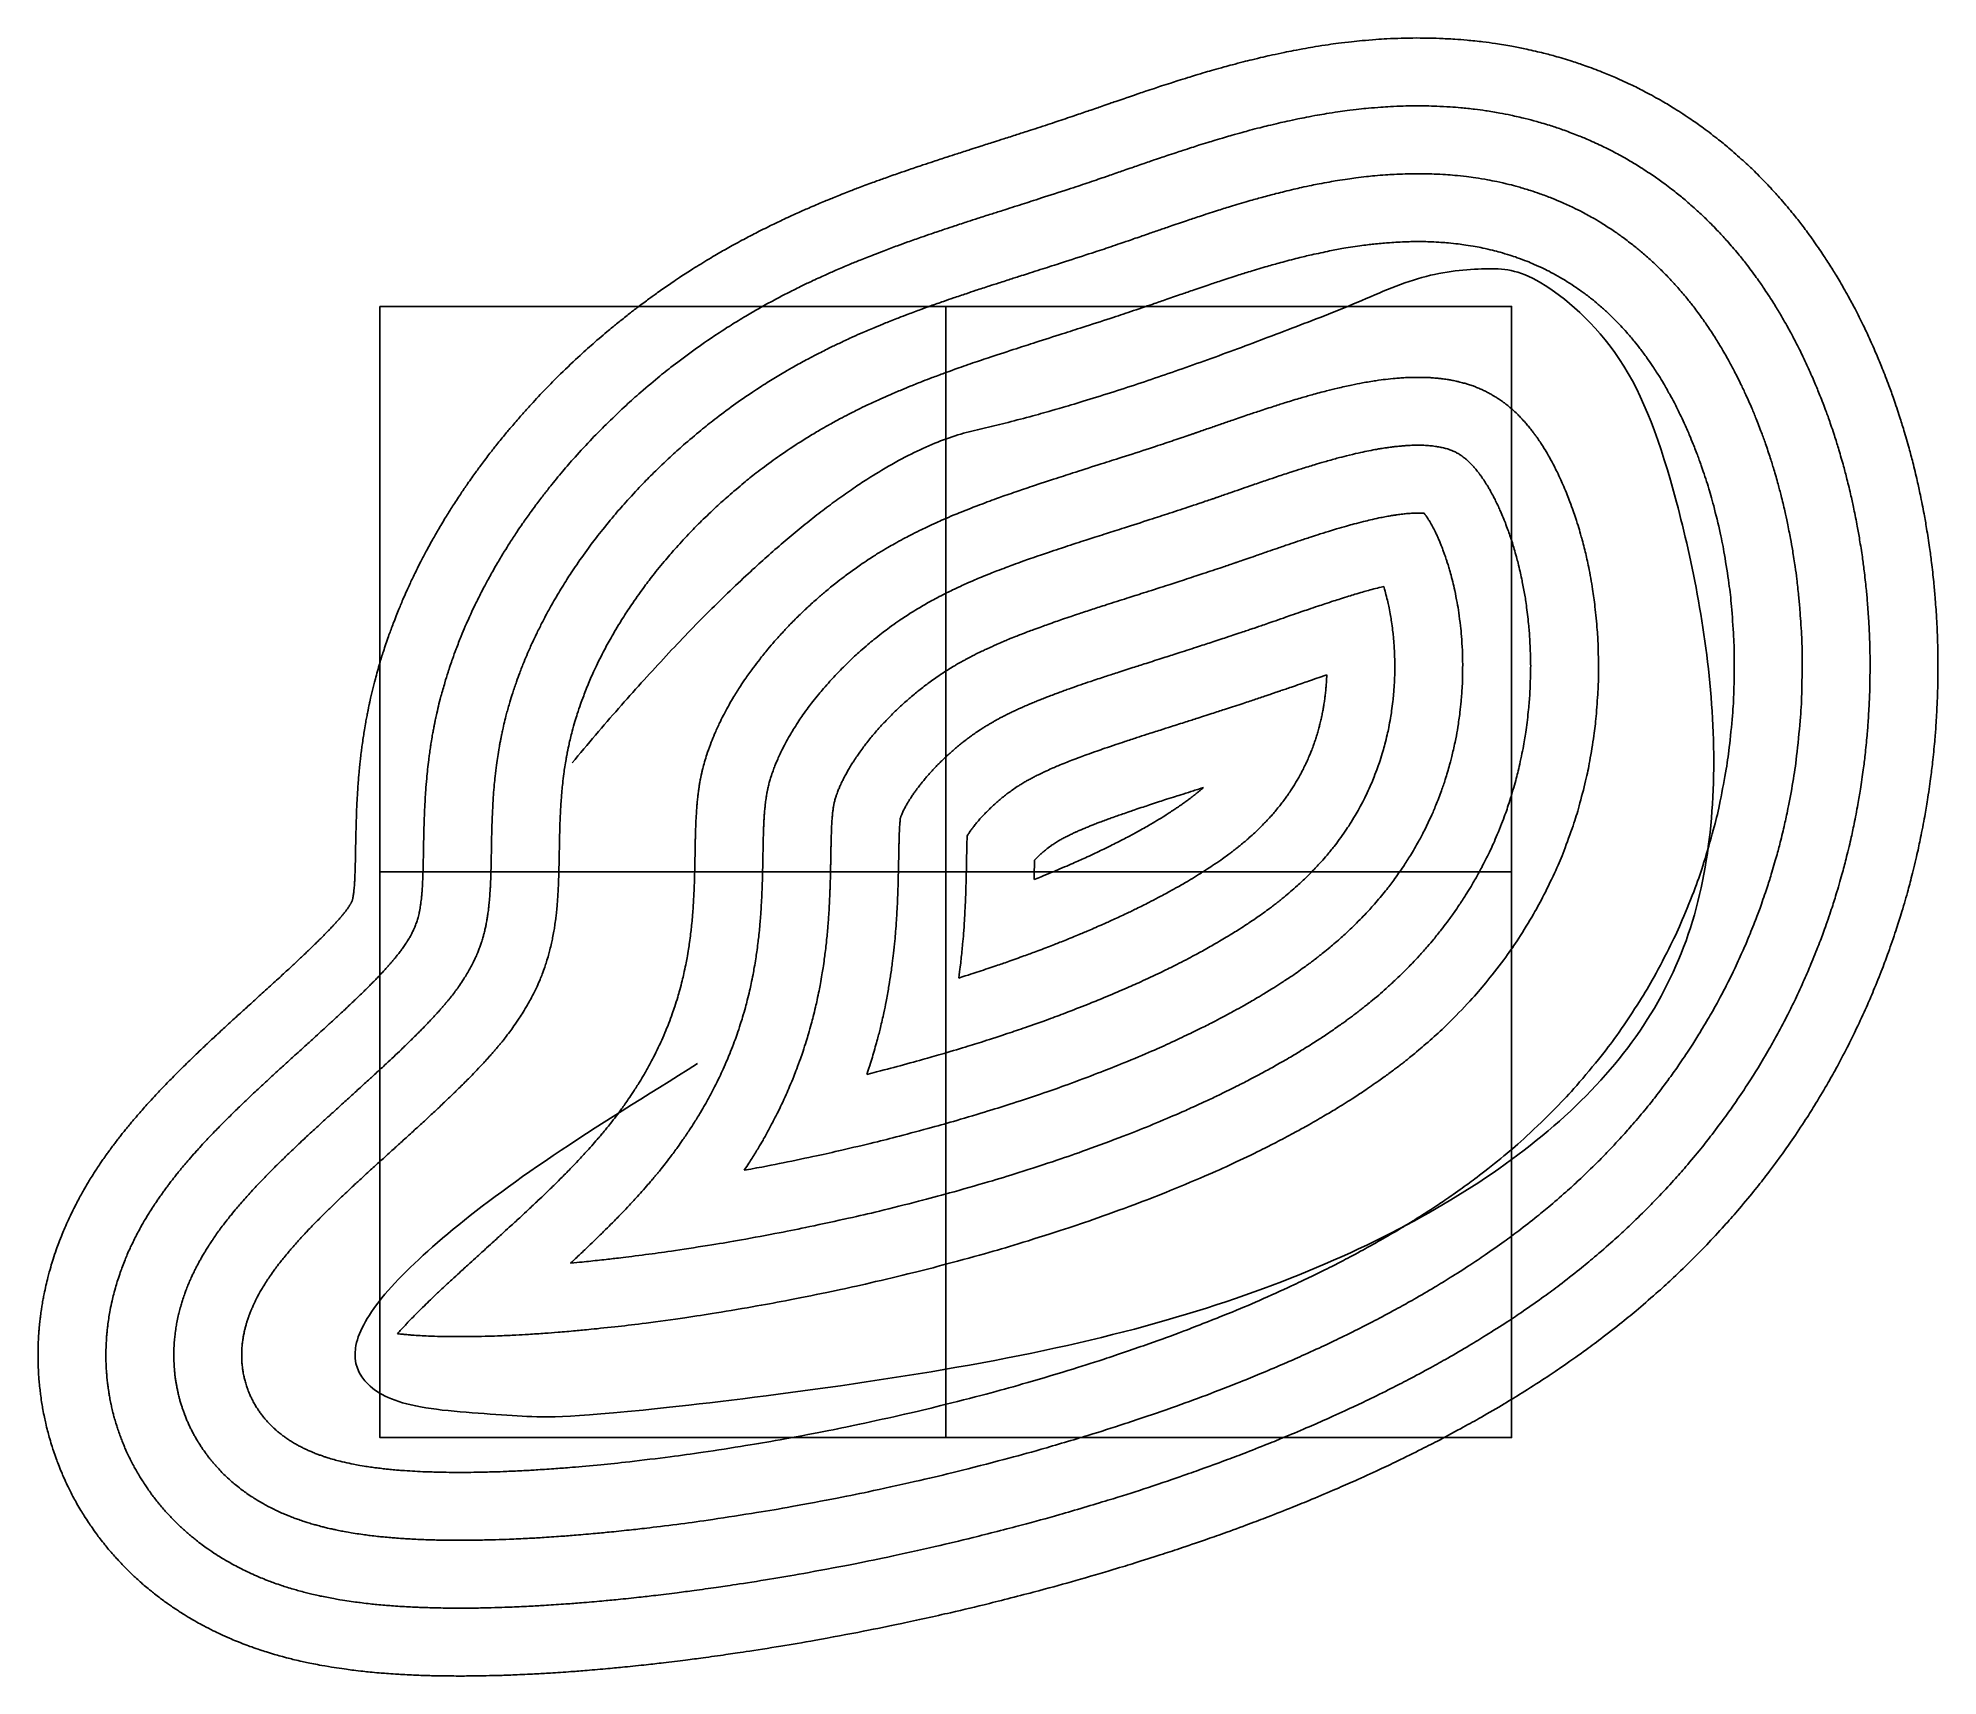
# Model space of a CAD drawing. Extents: x 508 to 927, y 44 to 406.
import ezdxf

# ---------------------------------------------------------------- set-up
doc = ezdxf.new("R2010")
doc.units = 0
doc.layers.add('Object', color=7, linetype='Continuous')
doc.layers.add('Object2', color=7, linetype='Continuous')

msp = doc.modelspace()

# ---------------------------------------------------------------- linework, layer by layer
at = {"layer": 'Object'}
for points, degree in [([(649.97, 353.77), (651.96, 355.07), (653.96, 356.33), (657.96, 358.72), (659.96, 359.87), (663.95, 362.05), (665.93, 363.09), (669.88, 365.07), (671.85, 366.01), (675.74, 367.8), (677.68, 368.66), (681.51, 370.29), (683.41, 371.07), (687.17, 372.56), (689.04, 373.28), (692.72, 374.65), (694.55, 375.31), (698.17, 376.59), (699.96, 377.2), (703.51, 378.4), (705.27, 378.99), (708.77, 380.14), (710.51, 380.7), (713.96, 381.81), (715.68, 382.36), (719.12, 383.46), (720.83, 384), (724.25, 385.1), (725.96, 385.65), (731.09, 387.32), (734.53, 388.46), (738.89, 389.95), (739.8, 390.26), (741.67, 390.9), (742.64, 391.24), (744.63, 391.93), (745.66, 392.29), (747.77, 393.01), (748.85, 393.39), (751.07, 394.14), (752.2, 394.53), (754.53, 395.3), (755.72, 395.7), (758.15, 396.48), (759.39, 396.88), (761.93, 397.67), (763.22, 398.07), (765.86, 398.85), (767.21, 399.25), (769.95, 400.02), (771.35, 400.4), (774.21, 401.14), (775.67, 401.51), (778.64, 402.22), (780.15, 402.56), (783.24, 403.22), (784.81, 403.54), (788.02, 404.13), (789.66, 404.41), (793, 404.93), (794.7, 405.16), (798.18, 405.58), (799.95, 405.76), (803.56, 406.06), (805.41, 406.18), (809.16, 406.33), (811.08, 406.37), (814.98, 406.36), (816.97, 406.3), (821.02, 406.09), (823.08, 405.93), (827.26, 405.48), (829.38, 405.2), (833.68, 404.49), (835.85, 404.06), (840.24, 403.06), (842.46, 402.48), (846.91, 401.15), (849.15, 400.39), (853.62, 398.72), (855.86, 397.79), (860.3, 395.75), (862.51, 394.64), (866.86, 392.24), (869.02, 390.95), (873.23, 388.19), (875.3, 386.73), (879.34, 383.65), (881.3, 382.03), (885.1, 378.66), (886.95, 376.9), (890.49, 373.26), (892.2, 371.38), (895.48, 367.52), (897.05, 365.54), (899.29, 362.5), (900.02, 361.48), (901.44, 359.44), (902.13, 358.41), (904.14, 355.3), (905.41, 353.21), (907.82, 348.99), (908.97, 346.85), (911.13, 342.53), (912.16, 340.35), (914.1, 335.95), (915.02, 333.72), (916.76, 329.22), (917.58, 326.94), (919.12, 322.34), (919.84, 320.02), (921.19, 315.32), (921.82, 312.94), (922.97, 308.15), (923.5, 305.72), (924.47, 300.83), (924.9, 298.36), (925.67, 293.36), (926.01, 290.85), (926.58, 285.76), (926.81, 283.19), (927.18, 278.02), (927.31, 275.41), (927.46, 270.15), (927.48, 267.5), (927.4, 262.16), (927.31, 259.47), (927, 254.05), (926.79, 251.33), (926.24, 245.85), (925.9, 243.09), (925.1, 237.56), (924.63, 234.78), (923.56, 229.19), (922.95, 226.39), (921.6, 220.78), (920.86, 217.96), (919.21, 212.33), (918.32, 209.51), (916.38, 203.87), (915.33, 201.05), (913.07, 195.43), (911.87, 192.62), (909.29, 187.03), (907.92, 184.24), (905.02, 178.7), (903.48, 175.94), (900.24, 170.47), (898.53, 167.76), (894.95, 162.38), (893.07, 159.72), (889.15, 154.46), (887.1, 151.86), (882.83, 146.74), (880.61, 144.22), (876, 139.25), (873.61, 136.81), (868.67, 132.03), (866.11, 129.68), (860.84, 125.1), (858.12, 122.86), (852.51, 118.48), (849.67, 116.38), (843.92, 112.33), (841, 110.38), (835.11, 106.61), (832.12, 104.79), (826.11, 101.28), (823.07, 99.58), (816.94, 96.29), (813.85, 94.71), (807.62, 91.63), (804.48, 90.14), (798.17, 87.26), (794.99, 85.87), (788.61, 83.16), (785.39, 81.85), (778.94, 79.32), (775.71, 78.09), (769.21, 75.71), (765.95, 74.56), (759.41, 72.34), (756.14, 71.26), (749.58, 69.18), (746.3, 68.17), (736.46, 65.26), (729.89, 63.45), (716.83, 60.1), (710.33, 58.55), (697.44, 55.71), (691.06, 54.41), (678.48, 52.05), (672.28, 50.99), (663.15, 49.57), (660.14, 49.13), (654.19, 48.3), (651.24, 47.92), (645.42, 47.21), (642.55, 46.88), (636.88, 46.29), (634.08, 46.02), (628.56, 45.54), (625.84, 45.33), (620.49, 44.97), (617.85, 44.82), (612.65, 44.57), (610.09, 44.48), (606.31, 44.4), (605.06, 44.37), (602.57, 44.35), (601.34, 44.34), (598.89, 44.35), (597.67, 44.36), (595.24, 44.4), (594.03, 44.43), (591.63, 44.51), (590.43, 44.56), (588.04, 44.68), (586.85, 44.76), (584.46, 44.92), (583.27, 45.02), (580.88, 45.24), (579.68, 45.36), (577.26, 45.64), (576.04, 45.8), (573.57, 46.15), (572.32, 46.35), (571.05, 46.57)], 3), ([(658.2, 341.23), (660.02, 342.42), (661.84, 343.56), (665.5, 345.75), (667.33, 346.8), (670.98, 348.8), (672.81, 349.75), (676.45, 351.58), (678.27, 352.45), (681.88, 354.12), (683.68, 354.91), (687.27, 356.44), (689.05, 357.17), (692.6, 358.58), (694.36, 359.25), (697.87, 360.56), (699.61, 361.19), (703.09, 362.42), (704.82, 363.01), (708.26, 364.18), (709.98, 364.75), (713.41, 365.87), (715.12, 366.43), (718.54, 367.53), (720.25, 368.07), (725.39, 369.72), (728.83, 370.81), (735.78, 373.07), (739.29, 374.23), (743.76, 375.76), (744.69, 376.08), (746.58, 376.73), (747.55, 377.07), (749.54, 377.76), (750.56, 378.11), (752.65, 378.83), (753.71, 379.2), (755.88, 379.94), (756.99, 380.31), (759.25, 381.06), (760.39, 381.44), (762.73, 382.2), (763.92, 382.58), (766.34, 383.34), (767.57, 383.71), (770.07, 384.46), (771.34, 384.83), (773.93, 385.55), (775.24, 385.91), (777.9, 386.6), (779.26, 386.94), (782.01, 387.6), (783.41, 387.92), (786.24, 388.52), (787.69, 388.81), (790.62, 389.36), (792.1, 389.61), (795.13, 390.08), (796.67, 390.29), (799.79, 390.67), (801.38, 390.83), (804.6, 391.09), (806.24, 391.2), (809.57, 391.34), (811.26, 391.37), (814.69, 391.36), (816.44, 391.31), (819.97, 391.12), (821.76, 390.98), (825.39, 390.6), (827.23, 390.35), (830.94, 389.74), (832.81, 389.37), (836.59, 388.51), (838.49, 388.01), (842.3, 386.87), (844.21, 386.23), (848.02, 384.8), (849.93, 384), (853.71, 382.27), (855.59, 381.32), (859.3, 379.28), (861.13, 378.18), (864.73, 375.83), (866.49, 374.59), (869.94, 371.96), (871.61, 370.57), (874.87, 367.68), (876.46, 366.17), (879.51, 363.04), (880.98, 361.42), (883.82, 358.07), (885.18, 356.35), (887.8, 352.82), (889.04, 351.03), (891.4, 347.39), (892.52, 345.54), (894.66, 341.79), (895.68, 339.89), (897.61, 336.03), (898.53, 334.07), (900.28, 330.11), (901.11, 328.1), (902.69, 324.03), (903.43, 321.97), (904.83, 317.79), (905.48, 315.67), (906.71, 311.39), (907.28, 309.22), (908.34, 304.84), (908.83, 302.62), (909.71, 298.13), (910.11, 295.87), (910.82, 291.28), (911.12, 288.97), (911.65, 284.3), (911.86, 281.94), (912.2, 277.18), (912.32, 274.77), (912.46, 269.93), (912.47, 267.49), (912.41, 262.57), (912.32, 260.1), (912.04, 255.11), (911.84, 252.61), (911.34, 247.56), (911.03, 245.03), (910.28, 239.94), (909.85, 237.38), (908.87, 232.25), (908.31, 229.67), (907.07, 224.51), (906.39, 221.93), (904.88, 216.75), (904.06, 214.17), (902.28, 208.99), (901.31, 206.4), (899.24, 201.24), (898.14, 198.67), (895.77, 193.53), (894.52, 190.98), (891.85, 185.89), (890.44, 183.36), (887.47, 178.35), (885.9, 175.86), (882.61, 170.92), (880.89, 168.48), (877.28, 163.65), (875.4, 161.26), (871.48, 156.55), (869.43, 154.23), (865.19, 149.66), (862.99, 147.41), (858.43, 143), (856.07, 140.83), (851.19, 136.59), (848.68, 134.52), (843.49, 130.46), (840.85, 128.51), (835.47, 124.73), (832.74, 122.9), (827.2, 119.36), (824.4, 117.65), (818.71, 114.33), (815.83, 112.72), (810.01, 109.6), (807.06, 108.09), (801.12, 105.15), (798.12, 103.73), (792.07, 100.97), (789.02, 99.63), (782.88, 97.03), (779.79, 95.77), (773.57, 93.32), (770.44, 92.14), (764.16, 89.84), (761.01, 88.73), (751.51, 85.49), (745.14, 83.47), (732.38, 79.7), (726, 77.94), (713.27, 74.67), (706.93, 73.16), (694.36, 70.39), (688.14, 69.12), (675.87, 66.82), (669.82, 65.78), (660.93, 64.41), (658, 63.98), (652.21, 63.17), (649.34, 62.8), (643.69, 62.11), (640.9, 61.79), (635.4, 61.21), (632.69, 60.95), (627.36, 60.49), (624.73, 60.29), (619.58, 59.94), (617.04, 59.8), (612.06, 59.56), (609.62, 59.48), (606.02, 59.39), (604.83, 59.37), (602.48, 59.35), (601.31, 59.34), (599, 59.35), (597.85, 59.36), (595.58, 59.4), (594.45, 59.43), (592.21, 59.5), (591.1, 59.55), (588.89, 59.66), (587.8, 59.73), (585.61, 59.88), (584.52, 59.97), (582.36, 60.16), (581.27, 60.28), (579.11, 60.53), (578.02, 60.67), (575.84, 60.98), (574.74, 61.15), (573.64, 61.34)], 3), ([(666.43, 328.69), (668.08, 329.77), (669.73, 330.8), (673.04, 332.78), (674.69, 333.73), (678.02, 335.55), (679.69, 336.42), (683.02, 338.09), (684.69, 338.89), (688.02, 340.43), (689.69, 341.17), (693.02, 342.59), (694.69, 343.27), (698.02, 344.59), (699.68, 345.23), (703.01, 346.47), (704.68, 347.07), (708.01, 348.25), (709.68, 348.82), (713.02, 349.95), (714.69, 350.51), (718.05, 351.61), (719.73, 352.15), (723.12, 353.24), (724.82, 353.79), (729.95, 355.43), (733.41, 356.53), (740.46, 358.82), (744.05, 360), (748.64, 361.57), (749.58, 361.9), (751.49, 362.56), (752.47, 362.9), (755.45, 363.93), (757.51, 364.64), (761.76, 366.09), (763.95, 366.83), (768.44, 368.28), (770.74, 369.01), (775.47, 370.41), (777.89, 371.1), (781.6, 372.07), (782.85, 372.38), (785.38, 372.98), (786.66, 373.28), (789.25, 373.83), (790.56, 374.09), (793.21, 374.58), (794.55, 374.81), (797.26, 375.23), (798.63, 375.42), (801.4, 375.75), (802.81, 375.9), (805.64, 376.13), (807.08, 376.22), (809.97, 376.34), (811.44, 376.37), (814.4, 376.36), (815.9, 376.32), (818.92, 376.16), (820.45, 376.04), (823.53, 375.71), (825.08, 375.5), (828.2, 374.99), (829.77, 374.68), (832.93, 373.96), (834.51, 373.54), (837.68, 372.59), (839.26, 372.06), (842.42, 370.88), (844, 370.22), (847.12, 368.79), (848.68, 368.01), (851.74, 366.32), (853.25, 365.41), (856.22, 363.47), (857.68, 362.44), (860.53, 360.26), (861.93, 359.11), (864.64, 356.7), (865.97, 355.44), (868.53, 352.82), (869.77, 351.45), (872.16, 348.63), (873.32, 347.17), (875.55, 344.16), (876.61, 342.62), (878.65, 339.47), (879.63, 337.87), (881.49, 334.6), (882.39, 332.93), (884.09, 329.53), (884.91, 327.8), (886.46, 324.27), (887.2, 322.48), (888.61, 318.84), (889.28, 316.99), (890.53, 313.24), (891.13, 311.33), (892.23, 307.46), (892.75, 305.5), (893.71, 301.53), (894.15, 299.51), (894.95, 295.44), (895.32, 293.37), (895.96, 289.2), (896.24, 287.09), (896.72, 282.83), (896.92, 280.68), (897.37, 274.16), (897.5, 269.73), (897.38, 260.75), (897.13, 256.19), (896.2, 246.98), (895.53, 242.32), (894.18, 235.3), (893.67, 232.95), (892.54, 228.25), (891.92, 225.89), (890.54, 221.18), (889.8, 218.82), (888.17, 214.11), (887.3, 211.75), (885.41, 207.05), (884.41, 204.71), (882.26, 200.04), (881.11, 197.71), (878.69, 193.09), (877.4, 190.79), (874.7, 186.22), (873.27, 183.95), (870.28, 179.46), (868.71, 177.23), (865.42, 172.83), (863.71, 170.65), (860.12, 166.36), (858.26, 164.24), (854.38, 160.06), (852.37, 158), (848.19, 153.96), (846.03, 151.98), (841.55, 148.08), (839.24, 146.18), (834.46, 142.45), (832.02, 140.64), (827.03, 137.13), (824.49, 135.42), (819.3, 132.11), (816.67, 130.5), (811.31, 127.38), (808.59, 125.86), (803.08, 122.9), (800.28, 121.46), (794.62, 118.67), (791.76, 117.31), (785.98, 114.67), (783.05, 113.39), (777.16, 110.89), (774.19, 109.68), (765.2, 106.15), (759.13, 103.93), (746.88, 99.76), (740.7, 97.8), (728.31, 94.13), (722.1, 92.43), (709.71, 89.25), (703.53, 87.78), (691.29, 85.07), (685.22, 83.83), (673.26, 81.59), (667.37, 80.58), (655.83, 78.79), (650.19, 78.01), (641.95, 77.01), (639.25, 76.7), (633.92, 76.14), (631.3, 75.89), (626.15, 75.44), (623.62, 75.25), (618.66, 74.91), (616.23, 74.77), (611.47, 74.55), (609.15, 74.47), (604.59, 74.36), (602.37, 74.34), (599.11, 74.35), (598.04, 74.36), (595.91, 74.4), (594.87, 74.42), (592.79, 74.49), (591.77, 74.53), (589.74, 74.64), (588.74, 74.7), (586.76, 74.84), (585.78, 74.91), (583.83, 75.09), (582.87, 75.19), (580.95, 75.41), (580, 75.53), (578.11, 75.81), (577.17, 75.95), (576.22, 76.12)], 3), ([(674.67, 316.15), (676.13, 317.11), (677.61, 318.03), (680.57, 319.81), (682.06, 320.66), (685.06, 322.3), (686.56, 323.09), (689.59, 324.61), (691.11, 325.34), (694.16, 326.74), (695.69, 327.42), (698.78, 328.73), (700.32, 329.37), (703.44, 330.6), (705.01, 331.2), (708.16, 332.38), (709.74, 332.95), (714.52, 334.64), (717.76, 335.73), (724.33, 337.88), (727.68, 338.95), (734.51, 341.14), (737.99, 342.25), (745.14, 344.57), (748.8, 345.78), (754.45, 347.71), (756.39, 348.38), (760.36, 349.76), (762.4, 350.46), (766.55, 351.88), (768.67, 352.59), (772.98, 353.99), (775.17, 354.67), (779.61, 356), (781.87, 356.63), (786.43, 357.83), (788.75, 358.38), (793.43, 359.38), (795.8, 359.83), (800.59, 360.57), (803.01, 360.86), (806.68, 361.16), (807.91, 361.24), (810.38, 361.34), (811.62, 361.37), (814.11, 361.36), (815.36, 361.33), (817.87, 361.19), (819.13, 361.09), (821.66, 360.82), (822.93, 360.65), (825.46, 360.24), (826.73, 359.99), (829.27, 359.41), (830.53, 359.07), (833.06, 358.32), (834.32, 357.9), (836.82, 356.96), (838.07, 356.44), (840.54, 355.31), (841.76, 354.69), (844.17, 353.36), (845.37, 352.64), (847.71, 351.11), (848.87, 350.3), (851.13, 348.57), (852.24, 347.65), (854.42, 345.73), (855.48, 344.71), (857.54, 342.6), (858.55, 341.49), (860.51, 339.18), (861.46, 337.98), (863.3, 335.49), (864.19, 334.21), (865.91, 331.56), (866.73, 330.2), (868.33, 327.4), (869.1, 325.96), (870.58, 323.02), (871.28, 321.52), (872.64, 318.44), (873.29, 316.86), (874.53, 313.65), (875.12, 312.02), (876.8, 307.02), (877.79, 303.56), (879.51, 296.43), (880.23, 292.76), (881.39, 285.24), (881.83, 281.38), (882.38, 273.52), (882.5, 269.51), (882.39, 261.38), (882.16, 257.25), (881.32, 248.91), (880.71, 244.7), (879.09, 236.24), (878.07, 231.99), (875.59, 223.47), (874.13, 219.22), (870.74, 210.75), (868.8, 206.53), (864.43, 198.2), (861.99, 194.08), (856.59, 185.97), (853.63, 181.99), (847.15, 174.22), (843.64, 170.43), (836.06, 163.09), (831.98, 159.54), (825.44, 154.43), (823.19, 152.77), (818.59, 149.53), (816.23, 147.95), (811.4, 144.86), (808.94, 143.36), (803.91, 140.43), (801.35, 139), (796.14, 136.2), (793.5, 134.84), (788.12, 132.19), (785.4, 130.9), (777.12, 127.12), (771.46, 124.73), (759.95, 120.2), (754.09, 118.06), (742.24, 114.03), (736.26, 112.13), (724.24, 108.57), (718.2, 106.91), (706.15, 103.82), (700.14, 102.39), (688.21, 99.75), (682.3, 98.55), (670.65, 96.36), (664.91, 95.38), (653.69, 93.64), (648.2, 92.88), (637.56, 91.58), (632.39, 91.04), (624.95, 90.4), (622.51, 90.21), (617.75, 89.89), (615.43, 89.75), (610.89, 89.54), (608.67, 89.46), (604.36, 89.36), (602.27, 89.34), (598.21, 89.35), (596.24, 89.39), (592.42, 89.51), (590.58, 89.61), (587.91, 89.79), (587.03, 89.86), (585.31, 90.02), (584.46, 90.11), (582.8, 90.3), (581.98, 90.4), (580.38, 90.63), (579.59, 90.76), (578.81, 90.9)], 3), ([(571.05, 46.57), (570.1, 46.74), (569.14, 46.92), (567.19, 47.31), (566.21, 47.52), (564.22, 47.98), (563.21, 48.23), (561.16, 48.78), (560.12, 49.07), (558, 49.71), (556.93, 50.06), (554.74, 50.82), (553.62, 51.23), (551.34, 52.12), (550.18, 52.61), (547.81, 53.67), (546.6, 54.25), (544.14, 55.51), (542.89, 56.2), (540.97, 57.32), (540.33, 57.71), (539.04, 58.52), (538.38, 58.95), (537.07, 59.83), (536.41, 60.29), (535.09, 61.25), (534.42, 61.75), (533.09, 62.79), (532.42, 63.33), (531.08, 64.45), (530.41, 65.04), (529.07, 66.25), (528.41, 66.88), (527.08, 68.18), (526.43, 68.86), (525.12, 70.25), (524.47, 70.97), (523.2, 72.46), (522.57, 73.22), (521.33, 74.8), (520.72, 75.61), (519.53, 77.27), (518.95, 78.13), (517.82, 79.87), (517.27, 80.76), (516.21, 82.58), (515.7, 83.51), (514.72, 85.4), (514.25, 86.36), (513.36, 88.3), (512.93, 89.28), (512.13, 91.26), (511.76, 92.26), (511.06, 94.27), (510.73, 95.29), (510.13, 97.32), (509.86, 98.33), (509.36, 100.36), (509.14, 101.38), (508.75, 103.4), (508.57, 104.41), (508.28, 106.4), (508.16, 107.4), (507.95, 109.36), (507.88, 110.33), (507.76, 112.26), (507.73, 113.21), (507.7, 115.08), (507.7, 116), (507.75, 117.82), (507.79, 118.71), (507.9, 120.46), (507.97, 121.32), (508.14, 123.01), (508.24, 123.84), (508.47, 125.46), (508.59, 126.26), (508.86, 127.82), (509.01, 128.58), (509.48, 130.81), (509.82, 132.24), (510.57, 134.96), (510.96, 136.26), (511.79, 138.74), (512.22, 139.92), (513.11, 142.18), (513.56, 143.26), (514.48, 145.33), (514.95, 146.32), (515.88, 148.21), (516.35, 149.12), (517.3, 150.86), (517.77, 151.69), (518.71, 153.31), (519.18, 154.08), (520.12, 155.58), (520.59, 156.3), (521.52, 157.7), (521.98, 158.37), (522.9, 159.68), (523.36, 160.32), (524.27, 161.56), (524.72, 162.16), (525.63, 163.33), (526.07, 163.9), (526.96, 165.02), (527.41, 165.56), (528.29, 166.63), (528.73, 167.15), (529.6, 168.17), (530.03, 168.68), (531.33, 170.15), (532.19, 171.11), (533.89, 172.95), (534.73, 173.85), (536.41, 175.59), (537.24, 176.44), (538.9, 178.11), (539.72, 178.93), (541.36, 180.53), (542.17, 181.32), (543.79, 182.87), (544.6, 183.63), (546.2, 185.13), (546.99, 185.87), (548.57, 187.33), (549.35, 188.05), (550.9, 189.47), (551.67, 190.18), (553.19, 191.56), (553.95, 192.25), (555.44, 193.6), (556.17, 194.27), (557.62, 195.59), (559.05, 196.89), (560.43, 198.15), (561.79, 199.39), (562.45, 200), (563.75, 201.2), (564.38, 201.79), (565.61, 202.94), (566.2, 203.5), (567.35, 204.6), (567.91, 205.14), (568.98, 206.17), (569.49, 206.68), (570.46, 207.65), (570.93, 208.12), (571.79, 209.01), (572.2, 209.43), (572.95, 210.23), (573.3, 210.6), (573.92, 211.29), (574.2, 211.61), (574.56, 212.03), (574.67, 212.16), (574.8, 212.31), (574.83, 212.34), (574.88, 212.4), (574.9, 212.43), (574.97, 212.51), (575.02, 212.57), (575.24, 212.85), (575.41, 213.05), (575.7, 213.44), (575.84, 213.62), (576.08, 213.95), (576.18, 214.1), (576.37, 214.38), (576.46, 214.5), (576.6, 214.73), (576.66, 214.83), (576.77, 215.01), (576.82, 215.09), (576.9, 215.23), (576.93, 215.3), (576.98, 215.4), (577.01, 215.45), (577.04, 215.52), (577.06, 215.56), (577.08, 215.61), (577.09, 215.63), (577.11, 215.68), (577.11, 215.69), (577.13, 215.73), (577.13, 215.75), (577.15, 215.78), (577.15, 215.8), (577.17, 215.87), (577.19, 215.94), (577.24, 216.12), (577.26, 216.25), (577.32, 216.58), (577.36, 216.8), (577.43, 217.34), (577.47, 217.66), (577.55, 218.45), (577.59, 218.91), (577.66, 219.97), (577.69, 220.57), (577.75, 221.94), (577.77, 222.7), (577.82, 224.38), (577.84, 225.31), (577.87, 227.32), (577.89, 228.42), (577.94, 230.78), (577.97, 232.05), (578.06, 234.76), (578.11, 236.21), (578.23, 238.51), (578.28, 239.3), (578.38, 240.93), (578.45, 241.76), (578.58, 243.48), (578.66, 244.36), (578.84, 246.16), (578.94, 247.08), (579.17, 248.96), (579.29, 249.92), (579.57, 251.89), (579.73, 252.89), (580.07, 254.93), (580.26, 255.97), (580.52, 257.3), (580.57, 257.56), (580.65, 257.96), (580.68, 258.09), (580.73, 258.36), (580.87, 259.03), (581.01, 259.69), (581.61, 262.33), (582.13, 264.4), (583.28, 268.48), (583.9, 270.48), (585.22, 274.4), (585.93, 276.33), (587.41, 280.11), (588.18, 281.97), (589.81, 285.62), (590.65, 287.41), (592.4, 290.93), (593.31, 292.65), (595.17, 296.05), (596.13, 297.71), (598.1, 300.99), (599.11, 302.6), (601.18, 305.76), (602.23, 307.31), (604.39, 310.37), (605.49, 311.87), (607.73, 314.82), (608.87, 316.27), (611.19, 319.13), (612.37, 320.53), (614.76, 323.29), (615.98, 324.65), (619.68, 328.65), (622.21, 331.23), (627.41, 336.21), (630.08, 338.61), (634.18, 342.08), (635.56, 343.22), (638.35, 345.44), (639.77, 346.54), (642.63, 348.68), (644.07, 349.73), (647, 351.78), (648.47, 352.78), (649.97, 353.77)], 3), ([(625.69, 246.16), (680.53, 312), (749.57, 327.49), (865.7, 375.25), (889.57, 138.37), (486.34, 78.99), (653.44, 179.68)], 2), ([(573.64, 61.34), (572.81, 61.49), (571.97, 61.65), (570.3, 61.98), (569.45, 62.17), (567.75, 62.56), (566.9, 62.77), (565.17, 63.23), (564.3, 63.48), (562.53, 64.01), (561.64, 64.3), (559.83, 64.93), (558.91, 65.27), (557.04, 66), (556.1, 66.4), (554.18, 67.26), (553.2, 67.72), (551.22, 68.74), (550.22, 69.29), (548.18, 70.48), (547.15, 71.12), (545.07, 72.53), (544.02, 73.28), (542.45, 74.51), (541.92, 74.94), (540.87, 75.82), (540.35, 76.28), (539.3, 77.22), (538.78, 77.72), (537.75, 78.73), (537.23, 79.26), (536.21, 80.35), (535.71, 80.91), (534.72, 82.07), (534.23, 82.66), (533.26, 83.89), (532.79, 84.52), (531.87, 85.81), (531.42, 86.47), (530.54, 87.83), (530.11, 88.52), (529.29, 89.93), (528.9, 90.65), (528.14, 92.11), (527.77, 92.85), (527.08, 94.35), (526.75, 95.11), (526.13, 96.65), (525.84, 97.42), (525.3, 98.98), (525.05, 99.76), (524.59, 101.33), (524.37, 102.12), (523.99, 103.69), (523.82, 104.48), (523.51, 106.04), (523.38, 106.82), (523.15, 108.37), (523.05, 109.14), (522.9, 110.67), (522.84, 111.42), (522.75, 112.92), (522.72, 113.66), (522.7, 115.11), (522.7, 115.83), (522.74, 117.25), (522.77, 117.94), (522.86, 119.31), (522.91, 119.99), (523.05, 121.31), (523.13, 121.96), (523.39, 123.87), (523.61, 125.09), (524.09, 127.44), (524.37, 128.56), (524.96, 130.72), (525.27, 131.75), (525.94, 133.73), (526.28, 134.68), (526.99, 136.5), (527.36, 137.37), (528.1, 139.04), (528.48, 139.84), (529.24, 141.38), (529.63, 142.13), (530.4, 143.56), (530.79, 144.25), (531.58, 145.59), (531.97, 146.24), (532.76, 147.49), (533.15, 148.1), (533.94, 149.28), (534.33, 149.85), (535.11, 150.97), (535.51, 151.51), (536.29, 152.58), (536.68, 153.1), (537.46, 154.12), (537.85, 154.61), (538.63, 155.59), (539.02, 156.07), (540.19, 157.48), (540.97, 158.39), (542.52, 160.16), (543.29, 161.02), (544.84, 162.7), (545.62, 163.52), (547.16, 165.14), (547.94, 165.93), (549.49, 167.48), (550.26, 168.25), (551.81, 169.77), (552.58, 170.51), (554.12, 171.99), (554.9, 172.72), (556.44, 174.17), (557.21, 174.89), (558.74, 176.31), (559.5, 177.01), (561.02, 178.4), (561.78, 179.1), (563.29, 180.47), (564.03, 181.15), (565.52, 182.49), (566.99, 183.83), (569.15, 185.79), (570.56, 187.08), (571.94, 188.35), (572.62, 188.97), (573.96, 190.21), (574.61, 190.82), (575.89, 192.02), (576.52, 192.61), (577.74, 193.78), (578.33, 194.35), (579.48, 195.46), (580.03, 196.01), (581.1, 197.07), (581.61, 197.59), (582.59, 198.6), (583.06, 199.08), (583.93, 200.01), (584.35, 200.46), (585.11, 201.31), (585.47, 201.71), (585.95, 202.27), (586.11, 202.45), (586.29, 202.67), (586.33, 202.71), (586.4, 202.8), (586.43, 202.84), (586.54, 202.96), (586.6, 203.05), (586.94, 203.46), (587.19, 203.77), (587.9, 204.69), (588.31, 205.26), (589.02, 206.3), (589.33, 206.79), (589.87, 207.68), (590.09, 208.09), (590.49, 208.86), (590.66, 209.22), (590.96, 209.91), (591.09, 210.23), (591.32, 210.88), (591.43, 211.19), (591.63, 211.85), (591.72, 212.18), (591.89, 212.9), (591.97, 213.27), (592.12, 214.09), (592.19, 214.53), (592.32, 215.5), (592.38, 216.02), (592.5, 217.16), (592.55, 217.78), (592.64, 219.12), (592.67, 219.85), (592.74, 221.41), (592.77, 222.25), (592.81, 224.05), (592.83, 225.01), (592.87, 227.05), (592.89, 228.14), (592.94, 230.44), (592.97, 231.65), (593.05, 234.21), (593.1, 235.56), (593.25, 238.38), (593.34, 239.86), (593.59, 242.95), (593.75, 244.56), (594.05, 247.07), (594.16, 247.92), (594.41, 249.66), (594.54, 250.54), (594.84, 252.33), (595.01, 253.24), (595.23, 254.39), (595.28, 254.62), (595.35, 254.97), (595.37, 255.08), (595.42, 255.32), (595.54, 255.9), (595.67, 256.47), (596.18, 258.78), (596.64, 260.59), (597.65, 264.16), (598.19, 265.92), (599.36, 269.38), (599.98, 271.08), (601.29, 274.43), (601.98, 276.08), (603.42, 279.32), (604.18, 280.92), (605.74, 284.06), (606.55, 285.6), (608.22, 288.65), (609.08, 290.14), (610.86, 293.09), (611.77, 294.54), (613.63, 297.4), (614.59, 298.81), (616.54, 301.58), (617.54, 302.94), (619.58, 305.62), (620.62, 306.94), (623.78, 310.84), (625.97, 313.36), (630.48, 318.24), (632.8, 320.6), (637.57, 325.16), (640.01, 327.36), (645.01, 331.6), (647.57, 333.64), (652.8, 337.56), (655.48, 339.44), (658.2, 341.23)], 3), ([(576.22, 76.12), (575.51, 76.24), (574.81, 76.38), (573.4, 76.66), (572.7, 76.81), (571.29, 77.14), (570.59, 77.31), (569.18, 77.69), (568.48, 77.89), (567.06, 78.32), (566.35, 78.55), (564.91, 79.04), (564.19, 79.31), (562.74, 79.88), (562.01, 80.18), (560.54, 80.84), (559.8, 81.2), (558.3, 81.97), (557.55, 82.38), (556.03, 83.27), (555.26, 83.75), (553.73, 84.78), (552.96, 85.33), (551.43, 86.53), (550.66, 87.17), (549.15, 88.54), (548.4, 89.28), (547.31, 90.45), (546.95, 90.85), (546.23, 91.68), (545.88, 92.1), (545.2, 92.98), (544.86, 93.43), (544.2, 94.35), (543.88, 94.82), (543.26, 95.78), (542.96, 96.27), (542.37, 97.27), (542.09, 97.78), (541.55, 98.82), (541.3, 99.34), (540.81, 100.41), (540.57, 100.94), (540.14, 102.03), (539.93, 102.58), (539.55, 103.68), (539.37, 104.24), (539.04, 105.35), (538.89, 105.91), (538.62, 107.02), (538.5, 107.58), (538.28, 108.69), (538.18, 109.24), (538.02, 110.34), (537.95, 110.89), (537.84, 111.98), (537.8, 112.52), (537.74, 113.58), (537.72, 114.11), (537.69, 115.67), (537.72, 116.69), (537.85, 118.66), (537.94, 119.61), (538.2, 121.46), (538.36, 122.35), (538.71, 124.06), (538.91, 124.89), (539.35, 126.48), (539.58, 127.25), (540.08, 128.73), (540.34, 129.44), (540.87, 130.81), (541.15, 131.47), (541.72, 132.75), (542.01, 133.36), (542.6, 134.56), (542.9, 135.14), (543.51, 136.26), (543.82, 136.81), (544.44, 137.87), (544.76, 138.39), (545.39, 139.4), (545.71, 139.89), (546.35, 140.86), (546.67, 141.33), (547.65, 142.72), (548.3, 143.61), (549.63, 145.33), (550.3, 146.17), (551.65, 147.81), (552.33, 148.6), (553.71, 150.17), (554.4, 150.94), (555.8, 152.45), (556.5, 153.2), (557.92, 154.68), (558.63, 155.41), (560.07, 156.86), (560.8, 157.58), (562.25, 159), (562.99, 159.71), (564.46, 161.12), (565.2, 161.82), (566.68, 163.21), (567.42, 163.9), (568.91, 165.28), (569.66, 165.97), (571.89, 168.02), (573.38, 169.37), (576.34, 172.06), (577.8, 173.39), (580.68, 176.01), (582.1, 177.31), (584.86, 179.86), (586.2, 181.11), (588.12, 182.95), (588.75, 183.56), (589.98, 184.75), (590.58, 185.34), (591.74, 186.5), (592.3, 187.07), (593.39, 188.18), (593.91, 188.73), (594.92, 189.8), (595.4, 190.32), (596.31, 191.32), (596.74, 191.81), (597.35, 192.51), (597.54, 192.74), (597.78, 193.02), (597.83, 193.08), (597.92, 193.19), (597.96, 193.25), (598.1, 193.41), (598.55, 193.96), (598.98, 194.49), (599.95, 195.75), (600.53, 196.55), (601.58, 198.09), (602.05, 198.83), (602.9, 200.26), (603.28, 200.95), (603.97, 202.27), (604.27, 202.92), (604.82, 204.17), (605.07, 204.79), (605.52, 206), (605.71, 206.61), (606.08, 207.82), (606.24, 208.43), (606.54, 209.67), (606.67, 210.3), (606.91, 211.6), (607.02, 212.27), (607.21, 213.66), (607.3, 214.38), (607.44, 215.88), (607.51, 216.65), (607.61, 218.28), (607.66, 219.12), (607.73, 220.89), (607.76, 221.8), (607.81, 223.72), (607.83, 224.71), (607.87, 226.78), (607.89, 227.86), (607.93, 230.09), (607.96, 231.25), (608.04, 233.66), (608.09, 234.91), (608.22, 237.49), (608.3, 238.82), (608.53, 241.57), (608.67, 242.99), (609.02, 245.91), (609.23, 247.41), (609.61, 249.72), (609.76, 250.5), (609.95, 251.48), (609.99, 251.68), (610.05, 251.98), (610.07, 252.07), (610.11, 252.27), (610.21, 252.77), (610.32, 253.26), (610.76, 255.23), (611.15, 256.78), (612.02, 259.85), (612.48, 261.36), (613.49, 264.35), (614.03, 265.83), (615.17, 268.75), (615.77, 270.18), (617.04, 273.02), (617.7, 274.42), (619.07, 277.19), (619.79, 278.55), (621.27, 281.25), (622.03, 282.58), (624.4, 286.51), (626.07, 289.06), (629.57, 294.03), (631.41, 296.44), (635.22, 301.13), (637.2, 303.41), (641.28, 307.83), (643.39, 309.97), (647.72, 314.11), (649.94, 316.11), (654.48, 319.96), (656.81, 321.82), (661.55, 325.37), (663.97, 327.07), (666.43, 328.69)], 3), ([(691.13, 291.07), (692.24, 291.8), (693.35, 292.5), (695.61, 293.85), (696.75, 294.5), (699.07, 295.77), (700.24, 296.39), (702.63, 297.59), (703.84, 298.17), (706.31, 299.31), (707.56, 299.87), (710.12, 300.96), (711.42, 301.5), (714.08, 302.55), (715.44, 303.07), (718.2, 304.11), (719.61, 304.62), (723.92, 306.14), (726.91, 307.15), (733.14, 309.2), (736.37, 310.24), (743.11, 312.39), (746.6, 313.5), (753.86, 315.85), (757.62, 317.09), (761.76, 318.5), (762.01, 318.59), (762.5, 318.75), (762.74, 318.84), (763.48, 319.09), (763.97, 319.26), (765.44, 319.77), (766.42, 320.11), (769.37, 321.13), (771.34, 321.81), (775.27, 323.16), (777.24, 323.82), (781.15, 325.1), (783.1, 325.72), (786.97, 326.89), (788.89, 327.44), (792.68, 328.46), (794.55, 328.92), (798.23, 329.74), (800.04, 330.1), (803.58, 330.69), (805.3, 330.92), (807.81, 331.16), (808.64, 331.23), (810.26, 331.32), (811.05, 331.35), (812.61, 331.37), (813.38, 331.36), (814.88, 331.32), (815.62, 331.27), (817.06, 331.15), (817.76, 331.07), (819.14, 330.88), (819.81, 330.77), (821.12, 330.5), (821.76, 330.35), (823.02, 330.02), (823.63, 329.83), (824.84, 329.42), (825.43, 329.2), (826.58, 328.71), (827.15, 328.44), (828.28, 327.87), (828.83, 327.57), (829.93, 326.9), (830.48, 326.55), (831.56, 325.78), (832.1, 325.36), (833.17, 324.48), (833.71, 324), (834.78, 322.98), (835.32, 322.43), (836.39, 321.25), (836.92, 320.62), (837.72, 319.61), (837.99, 319.26), (838.52, 318.55), (838.79, 318.17), (839.59, 317.02), (840.12, 316.2), (841.18, 314.47), (841.7, 313.55), (842.73, 311.64), (843.24, 310.63), (844.22, 308.54), (844.71, 307.46), (845.64, 305.21), (846.09, 304.05), (846.96, 301.65), (847.38, 300.42), (848.17, 297.89), (848.55, 296.6), (849.61, 292.62), (850.23, 289.84), (851.25, 284.11), (851.66, 281.15), (852.24, 275.08), (852.41, 271.97), (852.49, 265.65), (852.39, 262.43), (851.92, 255.93), (851.54, 252.65), (850.47, 246.06), (849.79, 242.74), (848.08, 236.12), (847.06, 232.81), (844.68, 226.22), (843.31, 222.94), (840.19, 216.44), (838.44, 213.22), (834.55, 206.87), (832.39, 203.74), (827.66, 197.58), (825.07, 194.56), (819.43, 188.65), (816.37, 185.76), (812.22, 182.25), (811.38, 181.55), (810.09, 180.51), (809.65, 180.17), (808.78, 179.48), (808.33, 179.14), (806.09, 177.44), (804.23, 176.09), (800.36, 173.43), (798.36, 172.11), (794.22, 169.52), (792.09, 168.25), (787.71, 165.74), (785.46, 164.5), (780.86, 162.08), (778.5, 160.89), (771.3, 157.38), (766.3, 155.14), (756.02, 150.85), (750.73, 148.8), (739.95, 144.9), (734.46, 143.05), (723.35, 139.56), (717.73, 137.92), (706.47, 134.84), (700.81, 133.4), (689.56, 130.74), (683.95, 129.52), (672.87, 127.28), (667.4, 126.26), (656.67, 124.44), (651.42, 123.63), (641.21, 122.23), (636.25, 121.63), (629.12, 120.89), (626.79, 120.67), (622.24, 120.28), (620.02, 120.11), (615.7, 119.82), (613.6, 119.7), (609.53, 119.51), (607.57, 119.44), (603.79, 119.36), (601.97, 119.34), (598.51, 119.35), (596.85, 119.38), (593.73, 119.49), (592.26, 119.56), (590.21, 119.7), (589.55, 119.76), (588.28, 119.87), (587.68, 119.94), (587.1, 120)], 3), ([(578.81, 90.9), (577.64, 91.1), (576.5, 91.33), (574.27, 91.85), (573.19, 92.13), (571.58, 92.62), (571.05, 92.79), (570, 93.15), (569.48, 93.35), (568.44, 93.75), (567.93, 93.97), (566.9, 94.43), (566.39, 94.67), (565.38, 95.19), (564.87, 95.47), (563.87, 96.06), (563.38, 96.37), (562.39, 97.03), (561.9, 97.39), (560.93, 98.14), (560.46, 98.54), (559.52, 99.39), (559.07, 99.83), (558.18, 100.78), (557.75, 101.28), (556.93, 102.33), (556.53, 102.88), (555.79, 104.02), (555.45, 104.61), (554.81, 105.83), (554.53, 106.46), (554.01, 107.74), (553.78, 108.38), (553.4, 109.69), (553.24, 110.35), (552.98, 111.66), (552.89, 112.32), (552.75, 113.61), (552.72, 114.25), (552.7, 115.5), (552.71, 116.12), (552.79, 117.32), (552.85, 117.9), (553.01, 119.05), (553.11, 119.61), (553.33, 120.69), (553.46, 121.22), (553.74, 122.25), (553.89, 122.75), (554.22, 123.72), (554.39, 124.19), (554.76, 125.12), (554.94, 125.57), (555.34, 126.46), (555.54, 126.89), (555.96, 127.74), (556.18, 128.15), (556.84, 129.38), (557.3, 130.16), (558.26, 131.7), (558.76, 132.44), (559.79, 133.91), (560.32, 134.63), (561.41, 136.04), (561.97, 136.74), (563.11, 138.13), (563.7, 138.81), (564.89, 140.18), (565.5, 140.85), (566.75, 142.21), (567.38, 142.88), (568.67, 144.22), (569.33, 144.89), (570.66, 146.23), (571.33, 146.9), (573.38, 148.91), (574.78, 150.24), (577.63, 152.92), (579.08, 154.26), (582, 156.94), (583.47, 158.27), (586.41, 160.95), (587.89, 162.28), (590.8, 164.94), (592.25, 166.26), (595.09, 168.89), (596.48, 170.19), (599.18, 172.77), (600.5, 174.05), (603.01, 176.55), (604.21, 177.78), (605.9, 179.58), (606.45, 180.17), (607.5, 181.34), (608.01, 181.91), (608.74, 182.76), (608.98, 183.04), (609.33, 183.45), (609.44, 183.59), (609.67, 183.86), (610.23, 184.54), (610.76, 185.21), (611.99, 186.81), (612.75, 187.85), (614.14, 189.88), (614.78, 190.88), (615.94, 192.84), (616.47, 193.8), (617.45, 195.68), (617.89, 196.61), (618.69, 198.44), (619.05, 199.34), (619.71, 201.13), (620, 202.02), (620.53, 203.79), (620.77, 204.68), (621.19, 206.44), (621.38, 207.33), (621.71, 209.11), (621.85, 210.01), (622.1, 211.82), (622.21, 212.74), (622.39, 214.59), (622.46, 215.53), (622.59, 217.43), (622.64, 218.4), (622.72, 220.36), (622.75, 221.36), (622.81, 223.38), (622.83, 224.41), (622.87, 226.51), (622.89, 227.58), (622.93, 229.75), (622.96, 230.86), (623.03, 233.11), (623.07, 234.26), (623.19, 236.59), (623.27, 237.78), (623.47, 240.19), (623.59, 241.42), (623.88, 243.92), (624.06, 245.18), (624.39, 247.11), (624.5, 247.76), (624.66, 248.58), (624.7, 248.74), (624.76, 249.07), (624.8, 249.23), (624.9, 249.72), (624.97, 250.05), (625.33, 251.67), (625.66, 252.97), (626.38, 255.53), (626.78, 256.81), (627.63, 259.33), (628.09, 260.58), (629.54, 264.3), (630.63, 266.74), (633.01, 271.52), (634.3, 273.86), (637.06, 278.45), (638.53, 280.7), (641.63, 285.09), (643.26, 287.24), (646.66, 291.42), (648.43, 293.46), (652.09, 297.42), (653.98, 299.34), (657.87, 303.06), (659.87, 304.86), (663.95, 308.33), (666.04, 309.99), (670.3, 313.18), (672.47, 314.7), (674.67, 316.15)], 3), ([(699.36, 278.53), (700.24, 279.11), (701.13, 279.66), (702.93, 280.75), (703.85, 281.28), (705.71, 282.31), (706.66, 282.82), (708.61, 283.81), (709.6, 284.3), (711.64, 285.25), (712.68, 285.73), (714.82, 286.66), (715.92, 287.13), (718.18, 288.05), (719.34, 288.5), (721.72, 289.41), (722.94, 289.87), (725.45, 290.78), (726.74, 291.23), (729.39, 292.15), (730.74, 292.61), (733.53, 293.54), (734.95, 294.01), (737.88, 294.96), (739.37, 295.44), (743.97, 296.92), (747.17, 297.94), (753.86, 300.08), (757.34, 301.21), (762.78, 303.01), (764.63, 303.63), (766.63, 304.32), (766.75, 304.36), (766.99, 304.44), (767.11, 304.48), (767.46, 304.6), (768.17, 304.84), (768.87, 305.08), (770.28, 305.57), (771.21, 305.89), (774, 306.86), (775.84, 307.5), (779.48, 308.74), (781.28, 309.35), (784.82, 310.53), (786.57, 311.09), (790, 312.14), (791.68, 312.64), (794.96, 313.55), (796.56, 313.97), (799.66, 314.71), (801.16, 315.03), (803.31, 315.43), (804.01, 315.56), (805.38, 315.77), (806.05, 315.87), (807.34, 316.04), (807.97, 316.11), (809.2, 316.22), (809.79, 316.27), (810.92, 316.33), (811.47, 316.35), (812.52, 316.37), (813.03, 316.37), (813.99, 316.34), (814.44, 316.31), (815.31, 316.25), (815.73, 316.21), (816.51, 316.11), (816.87, 316.05), (817.57, 315.92), (817.89, 315.85), (818.51, 315.7), (818.8, 315.62), (819.35, 315.45), (819.61, 315.36), (820.1, 315.16), (820.34, 315.06), (820.8, 314.85), (821.02, 314.74), (821.46, 314.49), (821.68, 314.36), (822.13, 314.08), (822.35, 313.92), (822.81, 313.58), (823.05, 313.39), (823.54, 312.96), (823.8, 312.73), (824.33, 312.2), (824.61, 311.91), (825.19, 311.25), (825.49, 310.89), (825.88, 310.39), (826, 310.24), (826.12, 310.08), (826.2, 309.97), (826.24, 309.92), (826.45, 309.64), (826.61, 309.41), (827.12, 308.67), (827.47, 308.12), (828.19, 306.95), (828.56, 306.31), (829.3, 304.95), (829.67, 304.23), (830.4, 302.7), (830.76, 301.9), (831.48, 300.22), (831.83, 299.34), (832.51, 297.51), (832.85, 296.57), (833.49, 294.61), (833.79, 293.6), (834.38, 291.53), (834.66, 290.46), (835.18, 288.28), (835.43, 287.17), (836.11, 283.75), (836.49, 281.39), (837.07, 276.52), (837.27, 274.01), (837.48, 268.9), (837.49, 266.3), (837.28, 261.03), (837.08, 258.37), (836.43, 253.01), (836, 250.31), (834.88, 244.92), (834.2, 242.22), (832.58, 236.84), (831.65, 234.16), (829.5, 228.84), (828.29, 226.2), (826.25, 222.28), (825.53, 220.98), (824.03, 218.39), (823.23, 217.1), (821.57, 214.55), (820.7, 213.27), (818.87, 210.75), (817.91, 209.49), (815.91, 207), (814.87, 205.77), (812.69, 203.31), (811.55, 202.1), (809.18, 199.69), (807.94, 198.49), (805.37, 196.12), (804.03, 194.95), (801.94, 193.21), (801.23, 192.64), (800.33, 191.92), (800.15, 191.78), (799.78, 191.49), (799.6, 191.35), (799.04, 190.92), (798.67, 190.64), (796.77, 189.21), (795.19, 188.07), (791.88, 185.8), (790.16, 184.68), (786.59, 182.44), (784.74, 181.33), (780.94, 179.14), (778.97, 178.05), (774.94, 175.91), (772.88, 174.85), (768.65, 172.76), (766.48, 171.73), (762.07, 169.71), (759.82, 168.72), (752.96, 165.79), (748.24, 163.91), (738.57, 160.31), (733.62, 158.59), (723.58, 155.32), (718.49, 153.77), (708.23, 150.84), (703.07, 149.46), (692.75, 146.88), (687.59, 145.68), (677.35, 143.46), (672.27, 142.44), (662.26, 140.58), (657.34, 139.75), (647.72, 138.25), (643.02, 137.6), (636.21, 136.75), (633.98, 136.49), (629.61, 136.01), (627.47, 135.8), (625.37, 135.61)], 3), ([(813.95, 301.31), (814, 301.24), (814.05, 301.17), (814.14, 301.06), (814.17, 301.02), (814.23, 300.93), (814.27, 300.88), (814.44, 300.64), (814.6, 300.41), (814.94, 299.87), (815.13, 299.56), (815.53, 298.87), (815.74, 298.5), (816.17, 297.67), (816.39, 297.22), (816.84, 296.27), (817.07, 295.76), (817.53, 294.69), (817.76, 294.12), (818.21, 292.94), (818.44, 292.32), (818.88, 291.03), (819.1, 290.36), (819.51, 288.98), (819.72, 288.27), (820.3, 286.08), (820.66, 284.53), (821.29, 281.32), (821.57, 279.64), (822.01, 276.2), (822.18, 274.42), (822.41, 270.8), (822.46, 268.96), (822.45, 265.22), (822.38, 263.32), (822.1, 259.51), (821.9, 257.58), (821.35, 253.73), (821, 251.8), (820.17, 247.95), (819.68, 246.03), (818.54, 242.2), (817.89, 240.29), (816.44, 236.51), (815.64, 234.63), (813.86, 230.91), (812.88, 229.06), (810.74, 225.39), (809.58, 223.57), (807.05, 219.97), (805.69, 218.18), (802.73, 214.64), (801.13, 212.88), (797.68, 209.4), (795.83, 207.68), (792.83, 205.13), (791.79, 204.28), (790.45, 203.23), (790.17, 203.02), (789.62, 202.6), (789.34, 202.39), (788.5, 201.75), (787.92, 201.33), (786.14, 200.05), (784.9, 199.19), (782.32, 197.47), (780.97, 196.61), (778.19, 194.89), (776.75, 194.04), (773.78, 192.33), (772.25, 191.48), (769.1, 189.78), (767.49, 188.94), (764.18, 187.28), (762.49, 186.45), (757.31, 184), (753.72, 182.4), (746.29, 179.29), (742.47, 177.78), (734.64, 174.85), (730.63, 173.44), (722.49, 170.72), (718.36, 169.42), (710.01, 166.92), (705.79, 165.74), (697.34, 163.48), (693.09, 162.41), (684.62, 160.4), (680.39, 159.45), (672, 157.69), (667.83, 156.87), (663.72, 156.11)], 3), ([(707.6, 265.99), (708.21, 266.4), (708.84, 266.79), (710.11, 267.57), (710.76, 267.95), (712.09, 268.7), (712.77, 269.07), (714.16, 269.81), (714.87, 270.17), (716.35, 270.89), (717.11, 271.25), (718.67, 271.97), (719.48, 272.33), (721.15, 273.05), (722, 273.41), (723.78, 274.13), (724.7, 274.49), (726.59, 275.22), (727.57, 275.58), (729.58, 276.32), (730.62, 276.69), (732.75, 277.44), (733.85, 277.82), (736.12, 278.59), (737.28, 278.98), (740.86, 280.16), (743.38, 280.98), (748.67, 282.67), (751.44, 283.56), (757.23, 285.41), (760.25, 286.38), (764.96, 287.93), (766.56, 288.46), (769, 289.28), (770.23, 289.7), (771.48, 290.12), (772.01, 290.3), (772.11, 290.34), (772.32, 290.41), (772.63, 290.51), (772.94, 290.62), (774.81, 291.26), (776.44, 291.83), (779.64, 292.94), (781.21, 293.48), (784.3, 294.54), (785.81, 295.05), (788.76, 296.03), (790.21, 296.5), (793.02, 297.38), (794.39, 297.8), (797.03, 298.57), (798.31, 298.92), (800.76, 299.55), (801.93, 299.83), (804.16, 300.33), (805.21, 300.53), (806.68, 300.79), (807.15, 300.87), (808.05, 301), (808.49, 301.06), (809.31, 301.16), (809.71, 301.21), (810.45, 301.27), (810.8, 301.3), (811.46, 301.34), (811.76, 301.35), (812.33, 301.36), (812.59, 301.37), (813.06, 301.36), (813.27, 301.35), (813.64, 301.33), (813.81, 301.32), (813.95, 301.31)], 3), ([(587.1, 120), (587.47, 120.41), (587.85, 120.83), (588.64, 121.69), (589.06, 122.13), (590.35, 123.48), (591.27, 124.42), (593.22, 126.35), (594.24, 127.34), (596.37, 129.37), (597.48, 130.41), (599.76, 132.52), (600.93, 133.6), (603.33, 135.78), (604.55, 136.89), (607.02, 139.13), (608.27, 140.27), (610.78, 142.56), (612.05, 143.72), (614.58, 146.05), (615.84, 147.23), (618.36, 149.6), (619.61, 150.79), (622.08, 153.2), (623.3, 154.41), (625.7, 156.85), (626.88, 158.08), (629.18, 160.57), (630.3, 161.82), (631.66, 163.4), (631.93, 163.72), (632.33, 164.2), (632.47, 164.36), (632.73, 164.68), (633.39, 165.47), (634.03, 166.27), (635.53, 168.19), (636.48, 169.46), (638.28, 172.01), (639.13, 173.29), (640.74, 175.83), (641.5, 177.1), (642.93, 179.64), (643.59, 180.91), (644.84, 183.43), (645.42, 184.69), (646.5, 187.19), (647, 188.44), (647.92, 190.91), (648.33, 192.15), (649.1, 194.59), (649.45, 195.8), (650.07, 198.2), (650.35, 199.39), (650.85, 201.73), (651.07, 202.89), (651.46, 205.18), (651.63, 206.31), (651.92, 208.54), (652.05, 209.64), (652.26, 211.8), (652.35, 212.86), (652.49, 214.95), (652.55, 215.98), (652.65, 218), (652.69, 218.99), (652.75, 220.93), (652.78, 221.88), (652.82, 223.75), (652.84, 224.67), (652.87, 226.46), (652.89, 227.34), (652.92, 229.06), (652.94, 229.9), (652.99, 231.54), (653.02, 232.35), (653.09, 233.92), (653.14, 234.69), (653.24, 236.19), (653.3, 236.92), (653.43, 238.36), (653.51, 239.05), (653.69, 240.42), (653.79, 241.09), (653.96, 242.08), (654.02, 242.4), (654.1, 242.8), (654.12, 242.88), (654.15, 243.04), (654.17, 243.12), (654.22, 243.36), (654.25, 243.52), (654.43, 244.33), (654.59, 244.97), (655.12, 246.94), (655.54, 248.27), (656.52, 250.96), (657.07, 252.33), (658.32, 255.07), (659, 256.45), (660.5, 259.22), (661.31, 260.6), (663.05, 263.36), (663.97, 264.74), (665.93, 267.47), (666.96, 268.82), (669.11, 271.49), (670.24, 272.81), (672.57, 275.4), (673.77, 276.67), (676.26, 279.16), (677.53, 280.37), (680.14, 282.72), (681.47, 283.87), (684.17, 286.07), (685.55, 287.13), (688.32, 289.17), (689.72, 290.15), (691.13, 291.07)], 3), ([(805, 285.14), (805.25, 284.31), (805.49, 283.43), (805.94, 281.57), (806.16, 280.59), (806.54, 278.56), (806.71, 277.51), (807, 275.34), (807.13, 274.23), (807.32, 271.95), (807.38, 270.79), (807.46, 268.43), (807.47, 267.23), (807.42, 264.82), (807.36, 263.6), (807.18, 261.15), (807.06, 259.92), (806.74, 257.46), (806.55, 256.23), (806.09, 253.78), (805.83, 252.55), (805.23, 250.11), (804.89, 248.89), (804.14, 246.48), (803.73, 245.28), (802.83, 242.89), (802.34, 241.71), (801.29, 239.35), (800.72, 238.19), (799.49, 235.86), (798.83, 234.71), (797.42, 232.41), (796.67, 231.27), (795.06, 229), (794.2, 227.86), (792.36, 225.6), (791.38, 224.47), (789.29, 222.22), (788.17, 221.1), (785.79, 218.86), (784.52, 217.74), (782.83, 216.34), (782.32, 215.92), (781.79, 215.51), (781.52, 215.3), (781.43, 215.23), (781.26, 215.09), (780.44, 214.46), (779.59, 213.82), (777.99, 212.66), (777.15, 212.08), (775.41, 210.89), (774.51, 210.3), (772.63, 209.09), (771.66, 208.49), (769.66, 207.28), (768.63, 206.67), (765.44, 204.84), (763.19, 203.61), (758.49, 201.18), (756.03, 199.98), (750.93, 197.59), (748.28, 196.41), (742.84, 194.09), (740.03, 192.95), (734.3, 190.72), (731.37, 189.63), (725.4, 187.51), (722.36, 186.48), (716.2, 184.47), (713.08, 183.5), (706.79, 181.62), (703.61, 180.71), (697.23, 178.96), (694.03, 178.13), (690.82, 177.32)], 3), ([(715.83, 253.45), (716.22, 253.71), (716.62, 253.97), (717.44, 254.47), (717.86, 254.72), (718.71, 255.22), (719.15, 255.46), (720.06, 255.96), (720.52, 256.21), (721.49, 256.7), (721.98, 256.95), (723.02, 257.45), (723.55, 257.71), (724.66, 258.22), (725.23, 258.47), (726.43, 258.99), (727.04, 259.26), (728.32, 259.79), (728.99, 260.05), (730.36, 260.6), (731.07, 260.87), (732.55, 261.43), (733.31, 261.71), (734.88, 262.29), (735.69, 262.58), (738.2, 263.46), (739.98, 264.07), (743.74, 265.32), (745.73, 265.97), (749.91, 267.32), (752.1, 268.02), (756.68, 269.48), (759.07, 270.25), (764.04, 271.85), (766.62, 272.69), (770.64, 274.01), (772, 274.46), (774.07, 275.16), (775.12, 275.51), (776.18, 275.87), (776.71, 276.06), (776.89, 276.12), (777.24, 276.24), (777.42, 276.3), (779, 276.84), (780.38, 277.32), (783.07, 278.25), (784.38, 278.71), (786.95, 279.59), (788.21, 280.02), (790.65, 280.85), (791.84, 281.25), (794.16, 282.01), (795.28, 282.37), (797.45, 283.05), (798.5, 283.37), (800.51, 283.96), (801.48, 284.23), (803.31, 284.72), (804.19, 284.94), (805, 285.14)], 3), ([(625.37, 135.61), (626.5, 136.66), (627.64, 137.72), (629.9, 139.88), (631.04, 140.98), (633.29, 143.19), (634.42, 144.32), (636.65, 146.6), (637.76, 147.76), (639.95, 150.12), (641.03, 151.32), (642.64, 153.16), (643.17, 153.78), (643.77, 154.48), (643.83, 154.56), (643.96, 154.72), (644.03, 154.8), (644.23, 155.04), (644.62, 155.51), (645.01, 155.99), (646.28, 157.57), (647.27, 158.84), (649.16, 161.4), (650.06, 162.68), (651.8, 165.25), (652.63, 166.54), (654.21, 169.13), (654.97, 170.43), (656.4, 173.03), (657.08, 174.33), (658.36, 176.93), (658.96, 178.23), (660.1, 180.82), (660.63, 182.12), (661.62, 184.69), (662.08, 185.97), (662.93, 188.52), (663.32, 189.78), (664.04, 192.29), (664.37, 193.53), (664.96, 195.98), (665.23, 197.19), (665.71, 199.58), (665.93, 200.76), (666.31, 203.08), (666.48, 204.22), (666.78, 206.46), (666.91, 207.56), (667.13, 209.71), (667.22, 210.76), (667.39, 212.82), (667.45, 213.83), (667.56, 215.79), (667.61, 216.75), (667.69, 218.61), (667.72, 219.52), (667.77, 221.28), (667.79, 222.14), (667.82, 223.8), (667.84, 224.61), (667.87, 226.16), (667.88, 226.92), (667.91, 228.37), (667.93, 229.07), (667.96, 230.42), (667.99, 231.07), (668.03, 232.31), (668.06, 232.91), (668.13, 234.05), (668.16, 234.6), (668.24, 235.64), (668.29, 236.13), (668.39, 237.07), (668.44, 237.52), (668.55, 238.37), (668.62, 238.77), (668.71, 239.35), (668.75, 239.54), (668.8, 239.81), (668.82, 239.9), (668.85, 240.03), (668.85, 240.07), (668.87, 240.16), (668.96, 240.56), (669.05, 240.97), (669.34, 242.1), (669.57, 242.89), (670.13, 244.52), (670.45, 245.38), (671.18, 247.13), (671.59, 248.03), (672.49, 249.87), (672.99, 250.81), (674.08, 252.71), (674.66, 253.68), (675.92, 255.62), (676.58, 256.59), (678, 258.55), (678.74, 259.53), (680.3, 261.47), (681.11, 262.44), (682.79, 264.35), (683.67, 265.3), (685.47, 267.16), (686.39, 268.08), (688.28, 269.87), (689.25, 270.75), (691.22, 272.46), (692.21, 273.29), (694.23, 274.89), (695.25, 275.66), (697.3, 277.15), (698.33, 277.86), (699.36, 278.53)], 3), ([(663.72, 156.11), (664.58, 157.4), (665.41, 158.69), (667, 161.28), (667.76, 162.59), (669.22, 165.2), (669.92, 166.51), (671.25, 169.14), (671.89, 170.46), (673.1, 173.09), (673.67, 174.4), (674.75, 177.03), (675.25, 178.34), (676.21, 180.94), (676.65, 182.24), (677.49, 184.82), (677.87, 186.1), (678.59, 188.63), (678.92, 189.89), (679.52, 192.37), (679.8, 193.59), (680.3, 196.01), (680.53, 197.2), (680.94, 199.54), (681.12, 200.69), (681.45, 202.95), (681.6, 204.06), (681.85, 206.23), (681.96, 207.29), (682.16, 209.37), (682.24, 210.38), (682.39, 212.35), (682.45, 213.31), (682.55, 215.17), (682.6, 216.08), (682.67, 217.84), (682.7, 218.69), (682.75, 220.34), (682.77, 221.13), (682.8, 222.66), (682.82, 223.4), (682.85, 224.82), (682.86, 225.5), (682.88, 226.8), (682.89, 227.43), (682.92, 228.61), (682.94, 229.18), (682.97, 230.25), (682.98, 230.75), (683.02, 231.71), (683.04, 232.15), (683.09, 232.99), (683.11, 233.38), (683.17, 234.1), (683.2, 234.43), (683.25, 235.05), (683.28, 235.32), (683.35, 235.83), (683.38, 236.05), (683.44, 236.46), (683.47, 236.63), (683.51, 236.87), (683.52, 236.94), (683.54, 237.02), (683.54, 237.04), (683.55, 237.07), (683.56, 237.12), (683.57, 237.18), (683.61, 237.35), (683.65, 237.51), (683.78, 238), (683.88, 238.37), (684.15, 239.18), (684.31, 239.63), (684.7, 240.59), (684.92, 241.1), (685.42, 242.19), (685.71, 242.75), (686.34, 243.94), (686.68, 244.55), (687.44, 245.81), (687.85, 246.46), (688.73, 247.77), (689.2, 248.44), (690.19, 249.8), (690.71, 250.48), (691.81, 251.85), (692.38, 252.54), (693.58, 253.91), (694.19, 254.59), (695.47, 255.94), (696.13, 256.61), (697.47, 257.93), (698.16, 258.58), (699.57, 259.85), (700.28, 260.47), (701.72, 261.68), (702.45, 262.27), (703.92, 263.41), (704.66, 263.96), (706.13, 265.01), (706.87, 265.51), (707.6, 265.99)], 3), ([(792.43, 265.61), (792.4, 264.93), (792.37, 264.24), (792.27, 262.86), (792.2, 262.16), (792.05, 260.78), (791.96, 260.09), (791.75, 258.71), (791.63, 258.02), (791.36, 256.64), (791.21, 255.96), (790.89, 254.6), (790.71, 253.92), (790.33, 252.58), (790.13, 251.91), (789.69, 250.59), (789.46, 249.93), (788.96, 248.62), (788.7, 247.97), (788.14, 246.68), (787.84, 246.03), (787.22, 244.76), (786.89, 244.12), (786.2, 242.85), (785.84, 242.22), (785.07, 240.96), (784.67, 240.34), (783.82, 239.08), (783.38, 238.45), (782.44, 237.19), (781.95, 236.56), (780.91, 235.3), (780.36, 234.67), (779.2, 233.4), (778.59, 232.76), (777.31, 231.47), (776.63, 230.82), (775.2, 229.52), (774.45, 228.87), (773.25, 227.89), (772.85, 227.56), (772.37, 227.18), (772.32, 227.14), (772.21, 227.06), (772.16, 227.02), (772, 226.89), (771.68, 226.64), (771.34, 226.39), (770.2, 225.53), (769.2, 224.81), (767.05, 223.34), (765.89, 222.58), (763.43, 221.03), (762.13, 220.25), (759.39, 218.65), (757.95, 217.85), (754.95, 216.24), (753.39, 215.42), (750.14, 213.8), (748.46, 212.99), (745, 211.38), (743.22, 210.58), (739.56, 208.99), (737.68, 208.2), (733.85, 206.64), (731.89, 205.87), (727.9, 204.35), (725.88, 203.6), (721.76, 202.13), (719.67, 201.41), (715.43, 199.99), (713.29, 199.29), (711.13, 198.61)], 3), ([(724.06, 240.91), (724.52, 241.21), (724.99, 241.51), (726, 242.11), (726.54, 242.41), (727.71, 243.04), (728.33, 243.36), (729.71, 244.03), (730.45, 244.37), (732.07, 245.1), (732.95, 245.47), (734.86, 246.25), (735.89, 246.65), (738.1, 247.5), (739.29, 247.93), (741.82, 248.84), (743.18, 249.31), (746.04, 250.28), (747.56, 250.78), (750.75, 251.83), (752.43, 252.37), (755.95, 253.5), (757.78, 254.09), (761.61, 255.31), (763.61, 255.95), (767.74, 257.28), (769.88, 257.97), (774.31, 259.42), (776.59, 260.18), (779.53, 261.17), (780.42, 261.47), (781.32, 261.78), (781.77, 261.93), (781.92, 261.98), (782.22, 262.09), (782.37, 262.14), (783.7, 262.6), (784.86, 263), (787.12, 263.78), (788.22, 264.16), (790.36, 264.9), (791.41, 265.26), (792.43, 265.61)], 3), ([(698.23, 233.99), (698.25, 234.05), (698.29, 234.17), (698.41, 234.49), (698.49, 234.69), (698.71, 235.18), (698.84, 235.47), (699.16, 236.1), (699.34, 236.45), (699.77, 237.21), (700.01, 237.61), (700.54, 238.46), (700.84, 238.91), (701.48, 239.83), (701.83, 240.31), (702.56, 241.29), (702.96, 241.78), (703.79, 242.79), (704.23, 243.3), (705.14, 244.33), (705.61, 244.84), (706.59, 245.86), (707.1, 246.36), (708.14, 247.36), (708.67, 247.86), (709.75, 248.82), (710.3, 249.3), (711.4, 250.22), (711.96, 250.66), (713.08, 251.52), (713.63, 251.93), (714.74, 252.72), (715.29, 253.1), (715.83, 253.45)], 3), ([(712.98, 230.06), (713.08, 230.22), (713.19, 230.39), (713.44, 230.76), (713.58, 230.96), (714.02, 231.58), (714.37, 232.03), (715.13, 232.98), (715.55, 233.47), (716.47, 234.49), (716.95, 235), (717.98, 236.03), (718.52, 236.54), (719.62, 237.53), (720.18, 238.02), (721.32, 238.94), (721.88, 239.38), (723, 240.19), (723.54, 240.57), (724.06, 240.91)], 3), ([(765.19, 240.71), (764.84, 240.4), (764.47, 240.08), (763.89, 239.61), (763.59, 239.37), (763.24, 239.08), (763.08, 238.96), (762.98, 238.88), (762.93, 238.84), (762.45, 238.47), (762, 238.13), (761.01, 237.41), (760.49, 237.03), (759.37, 236.26), (758.78, 235.86), (757.53, 235.04), (756.88, 234.62), (754.81, 233.34), (753.32, 232.46), (750.1, 230.65), (748.38, 229.72), (744.73, 227.86), (742.81, 226.91), (738.79, 225.03), (736.69, 224.09), (732.34, 222.22), (730.08, 221.29), (727.76, 220.37)], 3), ([(732.29, 228.37), (732.48, 228.49), (732.67, 228.62), (733.08, 228.87), (733.3, 229), (733.78, 229.27), (734.04, 229.42), (734.61, 229.72), (734.93, 229.88), (735.61, 230.22), (735.99, 230.4), (736.8, 230.78), (737.25, 230.98), (738.21, 231.41), (738.73, 231.63), (739.86, 232.09), (740.46, 232.33), (741.75, 232.84), (742.44, 233.1), (743.91, 233.65), (744.68, 233.93), (746.33, 234.52), (747.2, 234.82), (749.03, 235.45), (749.99, 235.78), (752, 236.45), (753.05, 236.8), (755.24, 237.52), (756.38, 237.89), (758.75, 238.65), (759.98, 239.04), (762.52, 239.86), (763.84, 240.28), (765.19, 240.71)], 3), ([(690.82, 177.32), (691.51, 179.37), (692.13, 181.4), (693.26, 185.4), (693.76, 187.37), (694.64, 191.24), (695.03, 193.13), (695.7, 196.83), (695.99, 198.63), (696.48, 202.12), (696.68, 203.81), (697.02, 207.07), (697.15, 208.63), (697.38, 211.64), (697.46, 213.08), (697.6, 215.82), (697.65, 217.12), (697.73, 219.59), (697.76, 220.75), (697.81, 222.93), (697.83, 223.95), (697.87, 225.84), (697.88, 226.71), (697.92, 228.31), (697.94, 229.03), (697.98, 230.33), (698, 230.9), (698.05, 231.91), (698.08, 232.33), (698.13, 233.04), (698.16, 233.33), (698.2, 233.76), (698.22, 233.9), (698.23, 233.99)], 3), ([(711.13, 198.61), (711.41, 200.66), (711.64, 202.62), (712.02, 206.39), (712.17, 208.18), (712.41, 211.6), (712.49, 213.21), (712.63, 216.25), (712.68, 217.68), (712.76, 220.33), (712.79, 221.56), (712.83, 223.81), (712.85, 224.84), (712.89, 226.68), (712.9, 227.5), (712.94, 228.94), (712.96, 229.55), (712.98, 230.06)], 3), ([(727.85, 224.68), (728.19, 225.03), (728.56, 225.38), (729.32, 226.08), (729.71, 226.42), (730.49, 227.07), (730.88, 227.38), (731.44, 227.79), (731.62, 227.92), (731.97, 228.16), (732.14, 228.27), (732.29, 228.37)], 3), ([(727.76, 220.37), (727.78, 221.19), (727.8, 221.95), (727.83, 223.39), (727.84, 224.06), (727.85, 224.68)], 3)]:
    msp.add_open_spline(points, degree=degree, dxfattribs=at)
at = {"layer": 'Object2'}
for points in [[(583.25, 347.05), (708.25, 347.05), (708.25, 222.05), (583.25, 222.05)], [(708.25, 347.05), (833.25, 347.05), (833.25, 222.05), (708.25, 222.05)], [(583.25, 222.05), (708.25, 222.05), (708.25, 97.05), (583.25, 97.05)], [(708.25, 222.05), (833.25, 222.05), (833.25, 97.05), (708.25, 97.05)]]:
    msp.add_lwpolyline(points, close=True, dxfattribs=at)

doc.saveas('drawing.dxf')
